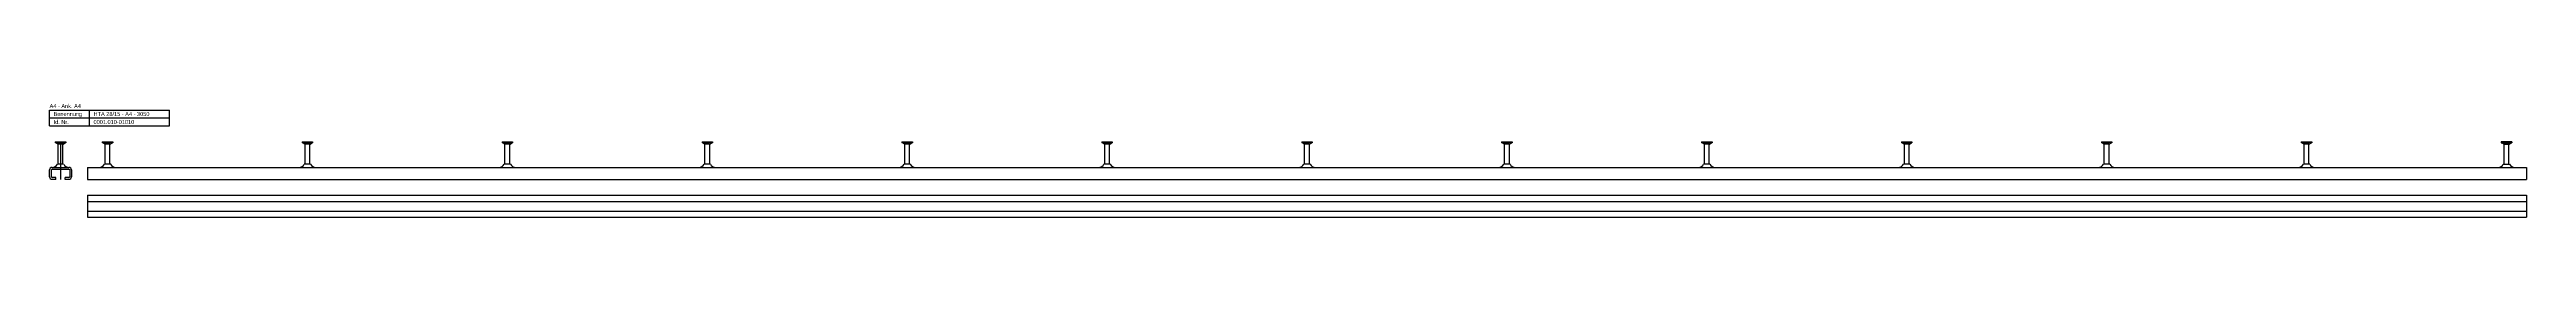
# Model space of a CAD drawing. Header units: millimetres. Extents: x -466 to 5678, y -7065 to 2232.
# Drawn here: x -465 to 2633, y 429 to 572 of the extents above; entities that cross this region are included whole.
import ezdxf

# ---------------------------------------------------------------- set-up
doc = ezdxf.new("R2010")
doc.units = ezdxf.units.MM
doc.layers.add('HALFEN', color=2, linetype='CONTINUOUS')
doc.styles.add('ARIAL50', font='ARIAL.TTF', dxfattribs={"height": 5})

msp = doc.modelspace()

# ---------------------------------------------------------------- linework, layer by layer
at = {"layer": 'HALFEN'}
for p, q in [((-464.7, 543.8), (-464.7, 563.8)), ((-464.7, 563.8), (-314.7, 563.8)), ((-414.7, 543.8), (-414.7, 563.8)), ((-314.7, 543.8), (-314.7, 563.8)), ((-464.7, 553.8), (-314.7, 553.8)), ((-464.7, 543.8), (-314.7, 543.8)), ((-457.5, 523.8), (-457.5, 522.6)), ((-457.5, 523.8), (-444.4, 523.8)), ((-444.4, 522.6), (-457.5, 522.6)), ((-454.3, 521), (-457, 522.6)), ((-447.1, 495.8), (-454.9, 495.8)), ((-454.1, 523.7), (-454.1, 522.7)), ((-454, 495.8), (-454, 520.5)), ((-448.2, 520.8), (-453.8, 520.8)), ((-448, 495.8), (-448, 520.5)), ((-447.9, 523.7), (-447.9, 522.7)), ((-447.7, 521), (-445, 522.6)), ((-444.4, 523.8), (-444.4, 522.6)), ((-398.8, 523.8), (-398.8, 522.6)), ((-398.8, 523.8), (-385.7, 523.8)), ((-385.7, 522.6), (-398.8, 522.6)), ((-395.5, 521), (-398.2, 522.6)), ((-388.3, 495.8), (-396.2, 495.8)), ((-395.3, 523.7), (-395.3, 522.7)), ((-395.2, 495.8), (-395.2, 520.5)), ((-389.5, 520.8), (-395, 520.8)), ((-389.2, 523.7), (-389.2, 522.7)), ((-389.2, 495.8), (-389.2, 520.5)), ((-388.9, 521), (-386.2, 522.6)), ((-385.7, 523.8), (-385.7, 522.6)), ((-148.8, 523.8), (-148.8, 522.6)), ((-148.8, 523.8), (-135.7, 523.8)), ((-135.7, 522.6), (-148.8, 522.6)), ((-145.5, 521), (-148.2, 522.6)), ((-138.3, 495.8), (-146.2, 495.8)), ((-145.3, 523.7), (-145.3, 522.7)), ((-145.2, 495.8), (-145.2, 520.5)), ((-139.5, 520.8), (-145, 520.8)), ((-139.2, 523.7), (-139.2, 522.7)), ((-139.2, 495.8), (-139.2, 520.5)), ((-138.9, 521), (-136.2, 522.6)), ((-135.7, 523.8), (-135.7, 522.6)), ((101.2, 523.8), (101.2, 522.6)), ((101.2, 523.8), (114.3, 523.8)), ((114.3, 522.6), (101.2, 522.6)), ((104.5, 521), (101.8, 522.6)), ((111.7, 495.8), (103.8, 495.8)), ((104.7, 523.7), (104.7, 522.7)), ((104.8, 495.8), (104.8, 520.5)), ((110.5, 520.8), (105, 520.8)), ((110.8, 523.7), (110.8, 522.7)), ((110.8, 495.8), (110.8, 520.5)), ((111.1, 521), (113.8, 522.6)), ((114.3, 523.8), (114.3, 522.6)), ((351.2, 523.8), (364.3, 523.8)), ((351.2, 523.8), (351.2, 522.6)), ((364.3, 522.6), (351.2, 522.6)), ((354.5, 521), (351.8, 522.6)), ((361.7, 495.8), (353.8, 495.8)), ((354.7, 523.7), (354.7, 522.7)), ((354.8, 495.8), (354.8, 520.5)), ((360.5, 520.8), (355, 520.8)), ((360.8, 523.7), (360.8, 522.7)), ((360.8, 495.8), (360.8, 520.5)), ((361.1, 521), (363.8, 522.6)), ((364.3, 523.8), (364.3, 522.6)), ((601.2, 523.8), (614.3, 523.8)), ((601.2, 523.8), (601.2, 522.6)), ((614.3, 522.6), (601.2, 522.6)), ((604.5, 521), (601.8, 522.6)), ((611.7, 495.8), (603.8, 495.8)), ((604.7, 523.7), (604.7, 522.7)), ((604.8, 495.8), (604.8, 520.5)), ((610.5, 520.8), (605, 520.8)), ((610.8, 523.7), (610.8, 522.7)), ((610.8, 495.8), (610.8, 520.5)), ((611.1, 521), (613.8, 522.6)), ((614.3, 523.8), (614.3, 522.6)), ((851.2, 523.8), (864.3, 523.8)), ((851.2, 523.8), (851.2, 522.6)), ((864.3, 522.6), (851.2, 522.6)), ((854.5, 521), (851.8, 522.6)), ((861.7, 495.8), (853.8, 495.8)), ((854.7, 523.7), (854.7, 522.7)), ((854.8, 495.8), (854.8, 520.5)), ((860.5, 520.8), (855, 520.8)), ((860.8, 523.7), (860.8, 522.7)), ((860.8, 495.8), (860.8, 520.5)), ((861.1, 521), (863.8, 522.6)), ((864.3, 523.8), (864.3, 522.6)), ((1101.2, 523.8), (1114.3, 523.8)), ((1101.2, 523.8), (1101.2, 522.6)), ((1114.3, 522.6), (1101.2, 522.6)), ((1104.5, 521), (1101.8, 522.6)), ((1111.7, 495.8), (1103.8, 495.8)), ((1104.7, 523.7), (1104.7, 522.7)), ((1104.8, 495.8), (1104.8, 520.5)), ((1110.5, 520.8), (1105, 520.8)), ((1110.8, 523.7), (1110.8, 522.7)), ((1110.8, 495.8), (1110.8, 520.5)), ((1111.1, 521), (1113.8, 522.6)), ((1114.3, 523.8), (1114.3, 522.6)), ((1351.2, 523.8), (1364.3, 523.8)), ((1351.2, 523.8), (1351.2, 522.6)), ((1364.3, 522.6), (1351.2, 522.6)), ((1354.5, 521), (1351.8, 522.6)), ((1361.7, 495.8), (1353.8, 495.8)), ((1354.7, 523.7), (1354.7, 522.7)), ((1354.8, 495.8), (1354.8, 520.5)), ((1360.5, 520.8), (1355, 520.8)), ((1360.8, 523.7), (1360.8, 522.7)), ((1360.8, 495.8), (1360.8, 520.5)), ((1361.1, 521), (1363.8, 522.6)), ((1364.3, 523.8), (1364.3, 522.6)), ((1601.2, 523.8), (1601.2, 522.6)), ((1601.2, 523.8), (1614.3, 523.8)), ((1614.3, 522.6), (1601.2, 522.6)), ((1604.5, 521), (1601.8, 522.6)), ((1611.7, 495.8), (1603.8, 495.8)), ((1604.7, 523.7), (1604.7, 522.7)), ((1604.8, 495.8), (1604.8, 520.5)), ((1610.5, 520.8), (1605, 520.8)), ((1610.8, 523.7), (1610.8, 522.7)), ((1610.8, 495.8), (1610.8, 520.5)), ((1611.1, 521), (1613.8, 522.6)), ((1614.3, 523.8), (1614.3, 522.6)), ((1851.2, 523.8), (1864.3, 523.8)), ((1851.2, 523.8), (1851.2, 522.6)), ((1864.3, 522.6), (1851.2, 522.6)), ((1854.5, 521), (1851.8, 522.6)), ((1861.7, 495.8), (1853.8, 495.8)), ((1854.7, 523.7), (1854.7, 522.7)), ((1854.8, 495.8), (1854.8, 520.5)), ((1860.5, 520.8), (1855, 520.8)), ((1860.8, 523.7), (1860.8, 522.7)), ((1860.8, 495.8), (1860.8, 520.5)), ((1861.1, 521), (1863.8, 522.6)), ((1864.3, 523.8), (1864.3, 522.6)), ((2101.2, 523.8), (2101.2, 522.6)), ((2101.2, 523.8), (2114.3, 523.8)), ((2114.3, 522.6), (2101.2, 522.6)), ((2104.5, 521), (2101.8, 522.6)), ((2111.7, 495.8), (2103.8, 495.8)), ((2104.7, 523.7), (2104.7, 522.7)), ((2104.8, 495.8), (2104.8, 520.5)), ((2110.5, 520.8), (2105, 520.8)), ((2110.8, 523.7), (2110.8, 522.7)), ((2110.8, 495.8), (2110.8, 520.5)), ((2111.1, 521), (2113.8, 522.6)), ((2114.3, 523.8), (2114.3, 522.6)), ((2351.2, 523.8), (2364.3, 523.8)), ((2351.2, 523.8), (2351.2, 522.6)), ((2364.3, 522.6), (2351.2, 522.6)), ((2354.5, 521), (2351.8, 522.6)), ((2361.7, 495.8), (2353.8, 495.8)), ((2354.7, 523.7), (2354.7, 522.7)), ((2354.8, 495.8), (2354.8, 520.5)), ((2360.5, 520.8), (2355, 520.8)), ((2360.8, 523.7), (2360.8, 522.7)), ((2360.8, 495.8), (2360.8, 520.5)), ((2361.1, 521), (2363.8, 522.6)), ((2364.3, 523.8), (2364.3, 522.6)), ((2601.2, 523.8), (2601.2, 522.6)), ((2614.3, 523.8), (2601.2, 523.8)), ((2601.2, 522.6), (2614.3, 522.6)), ((2604.5, 521), (2601.8, 522.6)), ((2603.8, 495.8), (2611.7, 495.8)), ((2604.7, 523.7), (2604.7, 522.7)), ((2604.8, 495.8), (2604.8, 520.5)), ((2605, 520.8), (2610.5, 520.8)), ((2610.8, 523.7), (2610.8, 522.7)), ((2610.8, 495.8), (2610.8, 520.5)), ((2611.1, 521), (2613.8, 522.6)), ((2614.3, 523.8), (2614.3, 522.6)), ((-464.7, 480.1), (-464.7, 488.6)), ((-462.5, 480.1), (-462.5, 488.6)), ((-461.5, 491.8), (-440.5, 491.8)), ((-461.5, 489.6), (-440.5, 489.6)), ((-457, 479.1), (-461.5, 479.1)), ((-457, 476.8), (-461.5, 476.8)), ((-457, 476.8), (-457, 479.1)), ((-445, 476.8), (-445, 479.1)), ((-440.5, 479.1), (-445, 479.1)), ((-440.5, 476.8), (-445, 476.8)), ((-439.5, 488.6), (-439.5, 480.1)), ((-437.2, 488.6), (-437.2, 480.1)), ((-417.2, 491.8), (-417.2, 476.8)), ((-417.2, 491.8), (2632.8, 491.8)), ((-417.2, 476.8), (2632.8, 476.8)), ((2632.8, 491.8), (2632.8, 476.8)), ((-417.2, 456.8), (-417.2, 429.3)), ((-417.2, 456.8), (2632.8, 456.8)), ((-417.2, 449.1), (2632.8, 449.1)), ((-417.2, 437.1), (2632.8, 437.1)), ((2632.8, 456.8), (2632.8, 429.3)), ((-417.2, 429.3), (2632.8, 429.3))]:
    msp.add_line(p, q, dxfattribs=at)
at = {"layer": 'HALFEN', "color": 1}
msp.add_line((-451, 523.8), (-451, 476.8), dxfattribs=at)
at = {"layer": 'HALFEN'}
for centre, radius, start, end in [((-461.3, 499), 7.14, 268.7969, 333.9123), ((-454.6, 520.5), 0.6, 0, 60), ((-447.4, 520.5), 0.6, 120, 180), ((-440.6, 499), 7.14, 206.0877, 271.2031), ((-402.6, 499), 7.14, 268.7969, 333.9123), ((-395.8, 520.5), 0.6, 0, 60), ((-388.6, 520.5), 0.6, 120, 180), ((-381.9, 499), 7.14, 206.0877, 271.2031), ((-152.6, 499), 7.14, 268.7969, 333.9123), ((-145.8, 520.5), 0.6, 0, 60), ((-138.6, 520.5), 0.6, 120, 180), ((-131.9, 499), 7.14, 206.0877, 271.2031), ((97.4, 499), 7.14, 268.7969, 333.9123), ((104.2, 520.5), 0.6, 0, 60), ((111.4, 520.5), 0.6, 120, 180), ((118.1, 499), 7.14, 206.0877, 271.2031), ((347.4, 499), 7.14, 268.7969, 333.9123), ((354.2, 520.5), 0.6, 0, 60), ((361.4, 520.5), 0.6, 120, 180), ((368.1, 499), 7.14, 206.0877, 271.2031), ((597.4, 499), 7.14, 268.7969, 333.9123), ((604.2, 520.5), 0.6, 0, 60), ((611.4, 520.5), 0.6, 120, 180), ((618.1, 499), 7.14, 206.0877, 271.2031), ((847.4, 499), 7.14, 268.7969, 333.9123), ((854.2, 520.5), 0.6, 0, 60), ((861.4, 520.5), 0.6, 120, 180), ((868.1, 499), 7.14, 206.0877, 271.2031), ((1097.4, 499), 7.14, 268.7969, 333.9123), ((1104.2, 520.5), 0.6, 0, 60), ((1111.4, 520.5), 0.6, 120, 180), ((1118.1, 499), 7.14, 206.0877, 271.2031), ((1347.4, 499), 7.14, 268.7969, 333.9123), ((1354.2, 520.5), 0.6, 0, 60), ((1361.4, 520.5), 0.6, 120, 180), ((1368.1, 499), 7.14, 206.0877, 271.2031), ((1597.4, 499), 7.14, 268.7969, 333.9123), ((1604.2, 520.5), 0.6, 0, 60), ((1611.4, 520.5), 0.6, 120, 180), ((1618.1, 499), 7.14, 206.0877, 271.2031), ((1847.4, 499), 7.14, 268.7969, 333.9123), ((1854.2, 520.5), 0.6, 0, 60), ((1861.4, 520.5), 0.6, 120, 180), ((1868.1, 499), 7.14, 206.0877, 271.2031), ((2097.4, 499), 7.14, 268.7969, 333.9123), ((2104.2, 520.5), 0.6, 0, 60), ((2111.4, 520.5), 0.6, 120, 180), ((2118.1, 499), 7.14, 206.0877, 271.2031), ((2347.4, 499), 7.14, 268.7969, 333.9123), ((2354.2, 520.5), 0.6, 0, 60), ((2361.4, 520.5), 0.6, 120, 180), ((2368.1, 499), 7.14, 206.0877, 271.2031), ((2597.4, 499), 7.14, 268.7969, 333.9123), ((2604.2, 520.5), 0.6, 0, 60), ((2611.4, 520.5), 0.6, 120, 180), ((2618.1, 499), 7.14, 206.0877, 271.2031), ((-461.5, 488.6), 3.25, 90, 180), ((-461.5, 480.1), 3.25, 180, 270), ((-461.5, 488.6), 1, 90, 180), ((-461.5, 480.1), 1, 180, 270), ((-440.5, 488.6), 3.25, 0, 90), ((-440.5, 488.6), 1, 0, 90), ((-440.5, 480.1), 3.25, 270, 0), ((-440.5, 480.1), 1, 270, 0)]:
    msp.add_arc(centre, radius, start, end, dxfattribs=at)

# ---------------------------------------------------------------- texts
at = {"layer": 'HALFEN', "style": 'ARIAL50'}
for s, p in [('A4 - Ank. A4', (-464.7, 566.3)), ('Benennung', (-459.7, 556.3)), ('HTA 28/15 - A4 - 3050', (-409.7, 556.3)), ('Id. Nr.', (-459.7, 546.3)), ('0001.010-01010', (-409.7, 546.3))]:
    msp.add_text(s, height=5, dxfattribs=at).set_placement(p)

doc.saveas('drawing.dxf')
